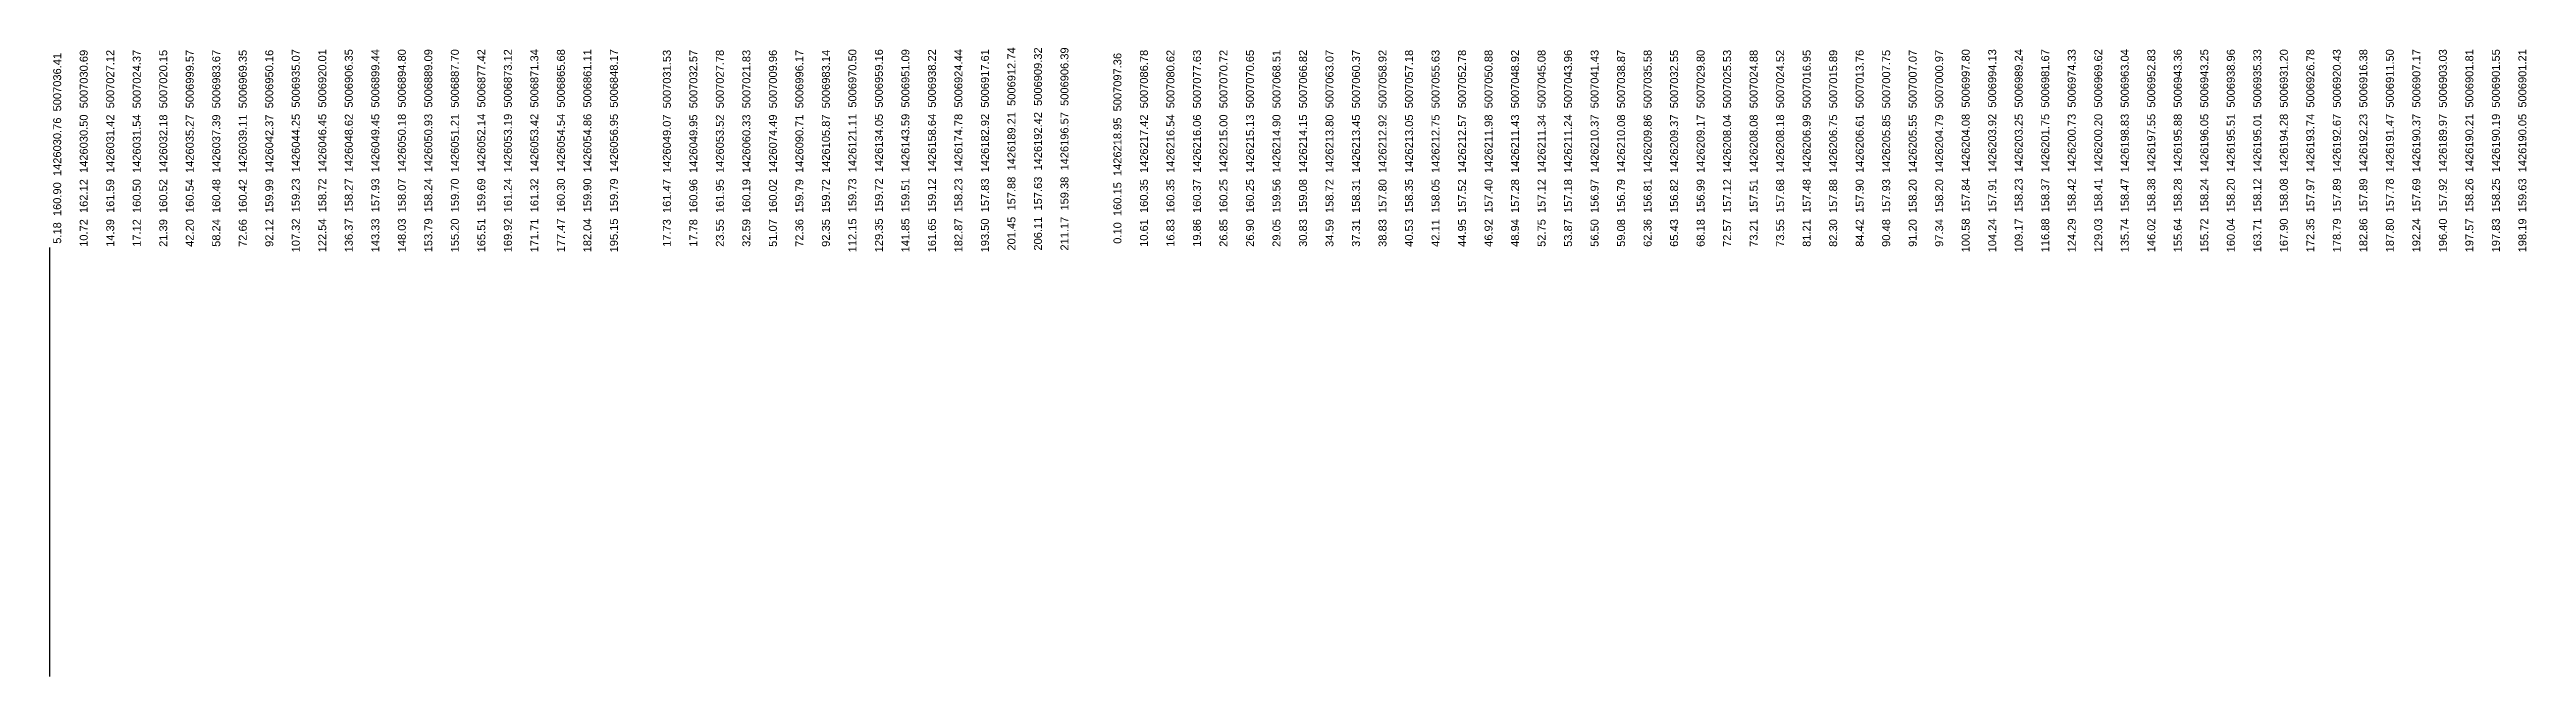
# Model space of a CAD drawing. Header units: millimetres. Extents: x -3070078 to 80050200, y -1699923 to 1425285330.
# Drawn here: x -142724 to 13389, y 557580 to 597135 of the extents above; entities that cross this region are included whole.
import ezdxf

# ---------------------------------------------------------------- set-up
doc = ezdxf.new("R2010")
doc.units = ezdxf.units.MM
doc.styles.get("Standard").update_dxf_attribs({"font": 'arial.ttf'})

msp = doc.modelspace()

# ---------------------------------------------------------------- texts
for s, p in [('  5.18  160.90  1426030.76  5007036.41', (-141990.46, 584490.796)), (' 10.72  162.12  1426030.50  5007030.69', (-140319.7, 584490.796)), (' 14.39  161.59  1426031.42  5007027.12', (-138648.941, 584490.796)), (' 17.12  160.50  1426031.54  5007024.37', (-136978.181, 584490.796)), (' 21.39  160.52  1426032.18  5007020.15', (-135307.422, 584490.796)), (' 42.20  160.54  1426035.27  5006999.57', (-133636.662, 584490.796)), (' 58.24  160.48  1426037.39  5006983.67', (-131965.903, 584490.796)), (' 72.66  160.42  1426039.11  5006969.35', (-130295.144, 584490.796)), (' 92.12  159.99  1426042.37  5006950.16', (-128624.384, 584490.796)), ('107.32  159.23  1426044.25  5006935.07', (-126953.625, 584338.682)), ('122.54  158.72  1426046.45  5006920.01', (-125282.865, 584338.682)), ('136.37  158.27  1426048.62  5006906.35', (-123612.106, 584338.682)), ('143.33  157.93  1426049.45  5006899.44', (-121941.346, 584338.682)), ('148.03  158.07  1426050.18  5006894.80', (-120270.587, 584338.682)), ('153.79  158.24  1426050.93  5006889.09', (-118599.828, 584338.682)), ('155.20  159.70  1426051.21  5006887.70', (-116929.068, 584338.682)), ('165.51  159.69  1426052.14  5006877.42', (-115258.309, 584338.682)), ('169.92  161.24  1426053.19  5006873.12', (-113587.549, 584338.682)), ('171.71  161.32  1426053.42  5006871.34', (-111916.79, 584338.682)), ('177.47  160.30  1426054.54  5006865.68', (-110246.03, 584338.682)), ('182.04  159.90  1426054.86  5006861.11', (-108575.271, 584338.682)), ('195.15  159.79  1426056.95  5006848.17', (-106904.511, 584338.682)), (' 17.73  161.47  1426049.07  5007031.53', (-103567.085, 584490.796)), (' 17.78  160.96  1426049.95  5007032.57', (-101896.326, 584490.796)), (' 23.55  161.95  1426053.52  5007027.78', (-100225.566, 584490.796)), (' 32.59  160.19  1426060.33  5007021.83', (-98554.807, 584490.796)), (' 51.07  160.02  1426074.49  5007009.96', (-96884.048, 584490.796)), (' 72.36  159.79  1426090.71  5006996.17', (-95213.288, 584490.796)), (' 92.35  159.72  1426105.87  5006983.14', (-93542.529, 584490.796)), ('112.15  159.73  1426121.11  5006970.50', (-91871.769, 584338.682)), ('129.35  159.72  1426134.05  5006959.16', (-90201.01, 584338.682)), ('141.85  159.51  1426143.59  5006951.09', (-88530.25, 584338.682)), ('161.65  159.12  1426158.64  5006938.22', (-86859.491, 584338.682)), ('182.87  158.23  1426174.78  5006924.44', (-85188.732, 584338.682)), ('193.50  157.83  1426182.92  5006917.61', (-83517.972, 584338.682)), ('201.45  157.88  1426189.21  5006912.74', (-81847.213, 584449.869)), ('206.11  157.63  1426192.42  5006909.32', (-80176.453, 584449.869)), ('211.17  159.38  1426196.57  5006906.39', (-78505.694, 584449.869)), ('  0.10  160.15  1426218.95  5007097.36', (-75168.268, 584490.796)), (' 10.61  160.35  1426217.42  5007086.78', (-73497.508, 584490.796)), (' 16.83  160.35  1426216.54  5007080.62', (-71826.749, 584490.796)), (' 19.86  160.37  1426216.06  5007077.63', (-70155.989, 584490.796)), (' 26.85  160.25  1426215.00  5007070.72', (-68485.23, 584490.796)), (' 26.90  160.25  1426215.13  5007070.65', (-66814.471, 584490.796)), (' 29.05  159.56  1426214.90  5007068.51', (-65143.711, 584490.796)), (' 30.83  159.08  1426214.15  5007066.82', (-63472.952, 584490.796)), (' 34.59  158.72  1426213.80  5007063.07', (-61802.192, 584490.796)), (' 37.31  158.31  1426213.45  5007060.37', (-60131.433, 584490.796)), (' 38.83  157.80  1426212.92  5007058.92', (-58460.673, 584490.796)), (' 40.53  158.35  1426213.05  5007057.18', (-56789.914, 584490.796)), (' 42.11  158.05  1426212.75  5007055.63', (-55119.154, 584490.796)), (' 44.95  157.52  1426212.57  5007052.78', (-53448.395, 584490.796)), (' 46.92  157.40  1426211.98  5007050.88', (-51777.636, 584490.796)), (' 48.94  157.28  1426211.43  5007048.92', (-50106.876, 584490.796)), (' 52.75  157.12  1426211.34  5007045.08', (-48436.117, 584490.796)), (' 53.87  157.18  1426211.24  5007043.96', (-46765.357, 584490.796)), (' 56.50  156.97  1426210.37  5007041.43', (-45094.598, 584490.796)), (' 59.08  156.79  1426210.08  5007038.87', (-43423.838, 584490.796)), (' 62.36  156.81  1426209.86  5007035.58', (-41753.079, 584490.796)), (' 65.43  156.82  1426209.37  5007032.55', (-40082.32, 584490.796)), (' 68.18  156.99  1426209.17  5007029.80', (-38411.56, 584490.796)), (' 72.57  157.12  1426208.04  5007025.53', (-36740.801, 584490.796)), (' 73.21  157.51  1426208.08  5007024.88', (-35070.041, 584490.796)), (' 73.55  157.68  1426208.18  5007024.52', (-33399.282, 584490.796)), (' 81.21  157.48  1426206.99  5007016.95', (-31728.522, 584490.796)), (' 82.30  157.88  1426206.75  5007015.89', (-30057.763, 584490.796)), (' 84.42  157.90  1426206.61  5007013.76', (-28387.004, 584490.796)), (' 90.48  157.93  1426205.85  5007007.75', (-26716.244, 584490.796)), (' 91.20  158.20  1426205.55  5007007.07', (-25045.485, 584490.796)), (' 97.34  158.20  1426204.79  5007000.97', (-23374.725, 584490.796)), ('100.58  157.84  1426204.08  5006997.80', (-21703.966, 584338.682)), ('104.24  157.91  1426203.92  5006994.13', (-20033.206, 584338.682)), ('109.17  158.23  1426203.25  5006989.24', (-18362.447, 584338.682)), ('116.88  158.37  1426201.75  5006981.67', (-16691.687, 584338.682)), ('124.29  158.42  1426200.73  5006974.33', (-15020.928, 584338.682)), ('129.03  158.41  1426200.20  5006969.62', (-13350.169, 584338.682)), ('135.74  158.47  1426198.83  5006963.04', (-11679.409, 584338.682)), ('146.02  158.38  1426197.55  5006952.83', (-10008.65, 584338.682)), ('155.64  158.28  1426195.88  5006943.36', (-8337.89, 584338.682)), ('155.72  158.24  1426196.05  5006943.25', (-6667.131, 584338.682)), ('160.04  158.20  1426195.51  5006938.96', (-4996.371, 584338.682)), ('163.71  158.12  1426195.01  5006935.33', (-3325.612, 584338.682)), ('167.90  158.08  1426194.28  5006931.20', (-1654.853, 584338.682)), ('172.35  157.97  1426193.74  5006926.78', (15.907, 584338.682)), ('178.79  157.89  1426192.67  5006920.43', (1686.666, 584338.682)), ('182.86  157.89  1426192.23  5006916.38', (3357.426, 584338.682)), ('187.80  157.78  1426191.47  5006911.50', (5028.185, 584338.682)), ('192.24  157.69  1426190.37  5006907.17', (6698.945, 584338.682)), ('196.40  157.92  1426189.97  5006903.03', (8369.704, 584338.682)), ('197.57  158.26  1426190.21  5006901.81', (10040.464, 584338.682)), ('197.83  158.25  1426190.19  5006901.55', (11711.223, 584338.682)), ('198.19  159.63  1426190.05  5006901.21', (13381.982, 584338.682))]:
    msp.add_text(s, height=500, rotation=90).set_placement(p)

# ---------------------------------------------------------------- linework, layer by layer
msp.add_line((-142723.541, 584638.099), (-142723.541, 557580.019))

msp.set_redraw_order([(e.dxf.handle, doc.entitydb.next_handle()) for e in msp.query("TEXT MTEXT ATTDEF DIMENSION ARC_DIMENSION")])  # texts and dimensions are drawn at this point

doc.saveas('drawing.dxf')
